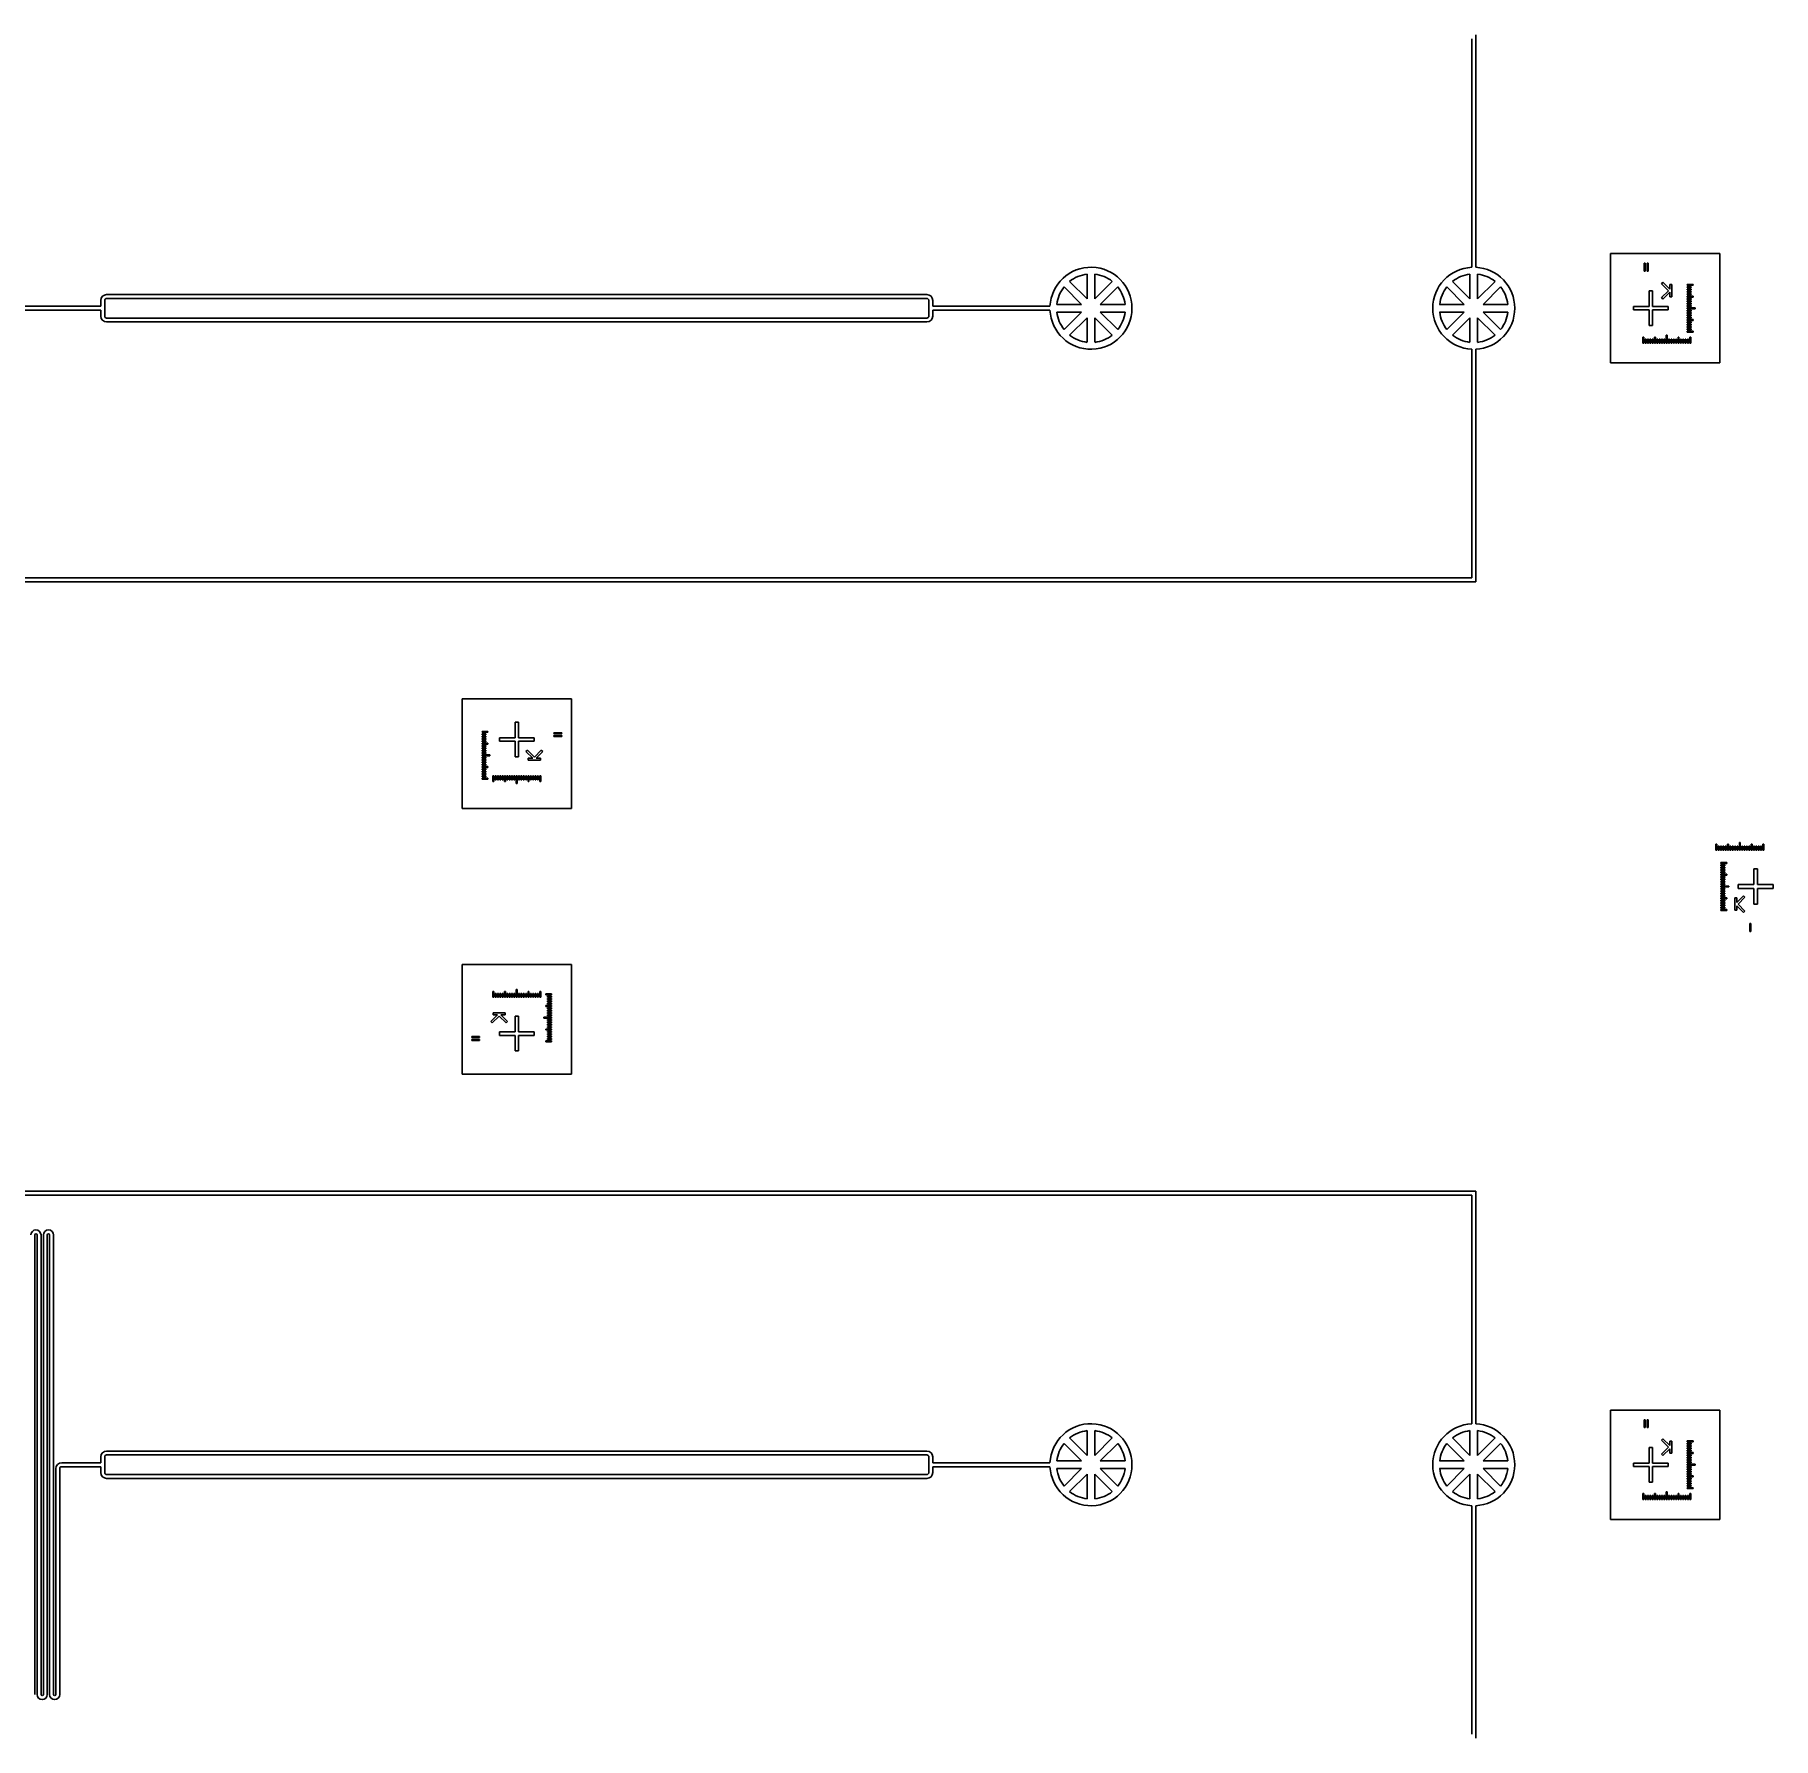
# Model space of a CAD drawing. Extents: x -24531 to 102469, y 86631 to 213631.
# Drawn here: x 26436 to 48690, y 139231 to 161031 of the extents above; entities that cross this region are included whole.
import ezdxf

# ---------------------------------------------------------------- set-up
doc = ezdxf.new("R2010")
doc.units = 13
doc.layers.add('CHROME', color=10, linetype='Continuous')
doc.layers.add('CL - Main', color=150, linetype='Continuous')

msp = doc.modelspace()

# ---------------------------------------------------------------- linework, layer by layer
at = {"layer": 'CHROME'}
for p, q in [((47050, 158106), (47038, 158106)), ((47038, 158106), (47038, 158006)), ((47038, 158006), (47050, 158006)), ((47050, 158006), (47050, 158106)), ((47087, 158106), (47075, 158106)), ((47075, 158106), (47075, 158006)), ((47075, 158006), (47087, 158006)), ((47087, 158006), (47087, 158106)), ((39835, 157581), (39612, 157804)), ((39906, 157651), (39682, 157875)), ((39906, 157651), (39906, 157967)), ((40005, 157651), (40005, 157967)), ((40005, 157651), (40229, 157875)), ((40076, 157581), (40299, 157804)), ((44735, 157581), (44512, 157804)), ((44806, 157651), (44582, 157875)), ((44806, 157651), (44806, 157967)), ((44905, 157651), (44905, 157967)), ((44905, 157651), (45129, 157875)), ((44976, 157581), (45199, 157804)), ((47260, 157844), (47278, 157863)), ((47349, 157756), (47260, 157844)), ((47278, 157863), (47364, 157777)), ((47364, 157777), (47364, 157834)), ((47364, 157834), (47390, 157834)), ((47390, 157834), (47390, 157678)), ((47664, 157837), (47589, 157837)), ((47589, 157837), (47589, 157825)), ((47589, 157825), (47664, 157825)), ((47639, 157807), (47589, 157807)), ((47589, 157807), (47589, 157795)), ((47589, 157795), (47639, 157795)), ((47639, 157795), (47639, 157807)), ((47664, 157825), (47664, 157837)), ((39835, 157581), (39519, 157581)), ((40076, 157581), (40392, 157581)), ((44735, 157581), (44419, 157581)), ((44976, 157581), (45292, 157581)), ((47146, 157753), (47102, 157753)), ((47102, 157753), (47102, 157553)), ((47146, 157553), (47146, 157753)), ((47260, 157667), (47349, 157756)), ((47278, 157649), (47260, 157667)), ((47364, 157735), (47278, 157649)), ((47364, 157678), (47364, 157735)), ((47390, 157678), (47364, 157678)), ((47639, 157777), (47589, 157777)), ((47589, 157777), (47589, 157765)), ((47589, 157765), (47639, 157765)), ((47639, 157747), (47589, 157747)), ((47589, 157747), (47589, 157735)), ((47589, 157735), (47639, 157735)), ((47639, 157717), (47589, 157717)), ((47589, 157717), (47589, 157705)), ((47589, 157705), (47639, 157705)), ((47664, 157687), (47589, 157687)), ((47589, 157687), (47589, 157675)), ((47589, 157675), (47664, 157675)), ((47639, 157657), (47589, 157657)), ((47589, 157657), (47589, 157645)), ((47589, 157645), (47639, 157645)), ((47639, 157627), (47589, 157627)), ((47589, 157627), (47589, 157615)), ((47589, 157615), (47639, 157615)), ((47639, 157597), (47589, 157597)), ((47589, 157597), (47589, 157585)), ((47589, 157585), (47639, 157585)), ((47639, 157567), (47589, 157567)), ((47589, 157567), (47589, 157555)), ((47589, 157555), (47639, 157555)), ((47639, 157765), (47639, 157777)), ((47639, 157735), (47639, 157747)), ((47639, 157705), (47639, 157717)), ((47639, 157645), (47639, 157657)), ((47639, 157615), (47639, 157627)), ((47639, 157585), (47639, 157597)), ((47639, 157555), (47639, 157567)), ((47664, 157675), (47664, 157687)), ((39835, 157481), (39519, 157481)), ((39835, 157481), (39612, 157258)), ((39906, 157410), (39682, 157187)), ((39906, 157410), (39906, 157095)), ((40005, 157410), (40229, 157187)), ((40005, 157410), (40005, 157095)), ((40076, 157481), (40299, 157258)), ((40076, 157481), (40392, 157481)), ((44735, 157481), (44419, 157481)), ((44735, 157481), (44512, 157258)), ((44806, 157410), (44582, 157187)), ((44806, 157410), (44806, 157095)), ((44905, 157410), (45129, 157187)), ((44905, 157410), (44905, 157095)), ((44976, 157481), (45199, 157258)), ((44976, 157481), (45292, 157481)), ((47102, 157553), (46902, 157553)), ((46902, 157553), (46902, 157509)), ((46902, 157509), (47102, 157509)), ((47102, 157509), (47102, 157309)), ((47346, 157553), (47146, 157553)), ((47146, 157309), (47146, 157509)), ((47146, 157509), (47346, 157509)), ((47346, 157509), (47346, 157553)), ((47689, 157537), (47589, 157537)), ((47589, 157537), (47589, 157525)), ((47589, 157525), (47689, 157525)), ((47639, 157507), (47589, 157507)), ((47589, 157507), (47589, 157495)), ((47589, 157495), (47639, 157495)), ((47639, 157477), (47589, 157477)), ((47589, 157477), (47589, 157465)), ((47589, 157465), (47639, 157465)), ((47639, 157447), (47589, 157447)), ((47589, 157447), (47589, 157435)), ((47589, 157435), (47639, 157435)), ((47639, 157417), (47589, 157417)), ((47589, 157417), (47589, 157405)), ((47589, 157405), (47639, 157405)), ((47664, 157387), (47589, 157387)), ((47589, 157387), (47589, 157375)), ((47589, 157375), (47664, 157375)), ((47639, 157357), (47589, 157357)), ((47589, 157357), (47589, 157345)), ((47589, 157345), (47639, 157345)), ((47639, 157495), (47639, 157507)), ((47639, 157465), (47639, 157477)), ((47639, 157435), (47639, 157447)), ((47639, 157405), (47639, 157417)), ((47639, 157345), (47639, 157357)), ((47664, 157375), (47664, 157387)), ((47689, 157525), (47689, 157537)), ((47033, 157161), (47021, 157161)), ((47021, 157161), (47021, 157086)), ((47033, 157086), (47033, 157161)), ((47063, 157136), (47051, 157136)), ((47051, 157136), (47051, 157086)), ((47063, 157086), (47063, 157136)), ((47093, 157136), (47081, 157136)), ((47081, 157136), (47081, 157086)), ((47093, 157086), (47093, 157136)), ((47102, 157309), (47146, 157309)), ((47123, 157136), (47111, 157136)), ((47111, 157136), (47111, 157086)), ((47123, 157086), (47123, 157136)), ((47153, 157136), (47141, 157136)), ((47141, 157136), (47141, 157086)), ((47153, 157086), (47153, 157136)), ((47183, 157161), (47171, 157161)), ((47171, 157161), (47171, 157086)), ((47183, 157086), (47183, 157161)), ((47213, 157136), (47201, 157136)), ((47201, 157136), (47201, 157086)), ((47213, 157086), (47213, 157136)), ((47243, 157136), (47231, 157136)), ((47231, 157136), (47231, 157086)), ((47243, 157086), (47243, 157136)), ((47273, 157136), (47261, 157136)), ((47261, 157136), (47261, 157086)), ((47273, 157086), (47273, 157136)), ((47303, 157136), (47291, 157136)), ((47291, 157136), (47291, 157086)), ((47303, 157086), (47303, 157136)), ((47333, 157186), (47321, 157186)), ((47321, 157186), (47321, 157086)), ((47333, 157086), (47333, 157186)), ((47363, 157136), (47351, 157136)), ((47351, 157136), (47351, 157086)), ((47363, 157086), (47363, 157136)), ((47393, 157136), (47381, 157136)), ((47381, 157136), (47381, 157086)), ((47393, 157086), (47393, 157136)), ((47423, 157136), (47411, 157136)), ((47411, 157136), (47411, 157086)), ((47423, 157086), (47423, 157136)), ((47453, 157136), (47441, 157136)), ((47441, 157136), (47441, 157086)), ((47453, 157086), (47453, 157136)), ((47483, 157161), (47471, 157161)), ((47471, 157161), (47471, 157086)), ((47483, 157086), (47483, 157161)), ((47513, 157136), (47501, 157136)), ((47501, 157136), (47501, 157086)), ((47513, 157086), (47513, 157136)), ((47543, 157136), (47531, 157136)), ((47531, 157136), (47531, 157086)), ((47543, 157086), (47543, 157136)), ((47573, 157136), (47561, 157136)), ((47561, 157136), (47561, 157086)), ((47573, 157086), (47573, 157136)), ((47639, 157327), (47589, 157327)), ((47589, 157327), (47589, 157315)), ((47589, 157315), (47639, 157315)), ((47639, 157297), (47589, 157297)), ((47589, 157297), (47589, 157285)), ((47589, 157285), (47639, 157285)), ((47639, 157267), (47589, 157267)), ((47589, 157267), (47589, 157255)), ((47589, 157255), (47639, 157255)), ((47664, 157237), (47589, 157237)), ((47589, 157237), (47589, 157225)), ((47589, 157225), (47664, 157225)), ((47603, 157136), (47591, 157136)), ((47591, 157136), (47591, 157086)), ((47603, 157086), (47603, 157136)), ((47633, 157161), (47621, 157161)), ((47621, 157161), (47621, 157086)), ((47633, 157086), (47633, 157161)), ((47639, 157315), (47639, 157327)), ((47639, 157285), (47639, 157297)), ((47639, 157255), (47639, 157267)), ((47664, 157225), (47664, 157237)), ((47021, 157086), (47033, 157086)), ((47051, 157086), (47063, 157086)), ((47081, 157086), (47093, 157086)), ((47111, 157086), (47123, 157086)), ((47141, 157086), (47153, 157086)), ((47171, 157086), (47183, 157086)), ((47201, 157086), (47213, 157086)), ((47231, 157086), (47243, 157086)), ((47261, 157086), (47273, 157086)), ((47291, 157086), (47303, 157086)), ((47321, 157086), (47333, 157086)), ((47351, 157086), (47363, 157086)), ((47381, 157086), (47393, 157086)), ((47411, 157086), (47423, 157086)), ((47441, 157086), (47453, 157086)), ((47471, 157086), (47483, 157086)), ((47501, 157086), (47513, 157086)), ((47531, 157086), (47543, 157086)), ((47561, 157086), (47573, 157086)), ((47591, 157086), (47603, 157086)), ((47621, 157086), (47633, 157086)), ((32628, 152235), (32584, 152235)), ((32584, 152235), (32584, 152035)), ((32628, 152035), (32628, 152235)), ((32236, 152116), (32161, 152116)), ((32161, 152116), (32161, 152104)), ((32161, 152104), (32236, 152104)), ((32211, 152086), (32161, 152086)), ((32161, 152086), (32161, 152074)), ((32161, 152074), (32211, 152074)), ((32211, 152056), (32161, 152056)), ((32161, 152056), (32161, 152044)), ((32161, 152044), (32211, 152044)), ((32211, 152026), (32161, 152026)), ((32161, 152026), (32161, 152014)), ((32161, 152014), (32211, 152014)), ((32211, 151996), (32161, 151996)), ((32161, 151996), (32161, 151984)), ((32211, 152074), (32211, 152086)), ((32211, 152044), (32211, 152056)), ((32211, 152014), (32211, 152026)), ((32211, 151984), (32211, 151996)), ((32236, 152104), (32236, 152116)), ((32584, 152035), (32384, 152035)), ((32384, 152035), (32384, 151991)), ((32384, 151991), (32584, 151991)), ((32584, 151991), (32584, 151791)), ((32828, 152035), (32628, 152035)), ((32628, 151791), (32628, 151991)), ((32628, 151991), (32828, 151991)), ((32828, 151991), (32828, 152035)), ((33081, 152099), (33081, 152087)), ((33181, 152099), (33081, 152099)), ((33081, 152087), (33181, 152087)), ((33181, 152062), (33081, 152062)), ((33081, 152062), (33081, 152050)), ((33081, 152050), (33181, 152050)), ((33181, 152087), (33181, 152099)), ((33181, 152050), (33181, 152062)), ((32161, 151984), (32211, 151984)), ((32236, 151966), (32161, 151966)), ((32161, 151966), (32161, 151954)), ((32161, 151954), (32236, 151954)), ((32211, 151936), (32161, 151936)), ((32161, 151936), (32161, 151924)), ((32161, 151924), (32211, 151924)), ((32211, 151906), (32161, 151906)), ((32161, 151906), (32161, 151894)), ((32161, 151894), (32211, 151894)), ((32211, 151876), (32161, 151876)), ((32161, 151876), (32161, 151864)), ((32161, 151864), (32211, 151864)), ((32211, 151846), (32161, 151846)), ((32161, 151846), (32161, 151834)), ((32161, 151834), (32211, 151834)), ((32261, 151816), (32161, 151816)), ((32161, 151816), (32161, 151804)), ((32161, 151804), (32261, 151804)), ((32211, 151786), (32161, 151786)), ((32161, 151786), (32161, 151774)), ((32161, 151774), (32211, 151774)), ((32211, 151924), (32211, 151936)), ((32211, 151894), (32211, 151906)), ((32211, 151864), (32211, 151876)), ((32211, 151834), (32211, 151846)), ((32211, 151774), (32211, 151786)), ((32236, 151954), (32236, 151966)), ((32261, 151804), (32261, 151816)), ((32584, 151791), (32628, 151791)), ((32724, 151859), (32743, 151877)), ((32810, 151773), (32724, 151859)), ((32743, 151877), (32831, 151788)), ((32753, 151747), (32753, 151773)), ((32753, 151773), (32810, 151773)), ((32831, 151788), (32920, 151877)), ((32938, 151859), (32853, 151773)), ((32853, 151773), (32909, 151773)), ((32909, 151773), (32909, 151747)), ((32920, 151877), (32938, 151859)), ((32211, 151756), (32161, 151756)), ((32161, 151756), (32161, 151744)), ((32161, 151744), (32211, 151744)), ((32211, 151726), (32161, 151726)), ((32161, 151726), (32161, 151714)), ((32161, 151714), (32211, 151714)), ((32211, 151696), (32161, 151696)), ((32161, 151696), (32161, 151684)), ((32161, 151684), (32211, 151684)), ((32236, 151666), (32161, 151666)), ((32161, 151666), (32161, 151654)), ((32161, 151654), (32236, 151654)), ((32211, 151636), (32161, 151636)), ((32161, 151636), (32161, 151624)), ((32161, 151624), (32211, 151624)), ((32211, 151606), (32161, 151606)), ((32161, 151606), (32161, 151594)), ((32161, 151594), (32211, 151594)), ((32211, 151576), (32161, 151576)), ((32161, 151576), (32161, 151564)), ((32161, 151564), (32211, 151564)), ((32211, 151546), (32161, 151546)), ((32161, 151546), (32161, 151534)), ((32211, 151744), (32211, 151756)), ((32211, 151714), (32211, 151726)), ((32211, 151684), (32211, 151696)), ((32211, 151624), (32211, 151636)), ((32211, 151594), (32211, 151606)), ((32211, 151564), (32211, 151576)), ((32211, 151534), (32211, 151546)), ((32236, 151654), (32236, 151666)), ((32300, 151548), (32300, 151473)), ((32312, 151548), (32300, 151548)), ((32312, 151473), (32312, 151548)), ((32330, 151548), (32330, 151498)), ((32342, 151548), (32330, 151548)), ((32342, 151498), (32342, 151548)), ((32360, 151548), (32360, 151498)), ((32372, 151548), (32360, 151548)), ((32372, 151498), (32372, 151548)), ((32390, 151548), (32390, 151498)), ((32402, 151548), (32390, 151548)), ((32402, 151498), (32402, 151548)), ((32420, 151548), (32420, 151498)), ((32432, 151548), (32420, 151548)), ((32432, 151498), (32432, 151548)), ((32450, 151548), (32450, 151473)), ((32462, 151548), (32450, 151548)), ((32462, 151473), (32462, 151548)), ((32480, 151548), (32480, 151498)), ((32492, 151548), (32480, 151548)), ((32492, 151498), (32492, 151548)), ((32510, 151548), (32510, 151498)), ((32522, 151548), (32510, 151548)), ((32522, 151498), (32522, 151548)), ((32540, 151548), (32540, 151498)), ((32552, 151548), (32540, 151548)), ((32552, 151498), (32552, 151548)), ((32570, 151548), (32570, 151498)), ((32582, 151548), (32570, 151548)), ((32582, 151498), (32582, 151548)), ((32600, 151548), (32600, 151448)), ((32612, 151548), (32600, 151548)), ((32612, 151448), (32612, 151548)), ((32630, 151548), (32630, 151498)), ((32642, 151548), (32630, 151548)), ((32642, 151498), (32642, 151548)), ((32660, 151548), (32660, 151498)), ((32672, 151548), (32660, 151548)), ((32672, 151498), (32672, 151548)), ((32690, 151548), (32690, 151498)), ((32702, 151548), (32690, 151548)), ((32702, 151498), (32702, 151548)), ((32720, 151548), (32720, 151498)), ((32732, 151548), (32720, 151548)), ((32732, 151498), (32732, 151548)), ((32750, 151548), (32750, 151473)), ((32762, 151548), (32750, 151548)), ((32909, 151747), (32753, 151747)), ((32762, 151473), (32762, 151548)), ((32780, 151548), (32780, 151498)), ((32792, 151548), (32780, 151548)), ((32792, 151498), (32792, 151548)), ((32810, 151548), (32810, 151498)), ((32822, 151548), (32810, 151548)), ((32822, 151498), (32822, 151548)), ((32840, 151548), (32840, 151498)), ((32852, 151548), (32840, 151548)), ((32852, 151498), (32852, 151548)), ((32870, 151548), (32870, 151498)), ((32882, 151548), (32870, 151548)), ((32882, 151498), (32882, 151548)), ((32900, 151548), (32900, 151473)), ((32912, 151548), (32900, 151548)), ((32912, 151473), (32912, 151548)), ((32161, 151534), (32211, 151534)), ((32236, 151516), (32161, 151516)), ((32161, 151516), (32161, 151504)), ((32161, 151504), (32236, 151504)), ((32236, 151504), (32236, 151516)), ((32300, 151473), (32312, 151473)), ((32330, 151498), (32342, 151498)), ((32360, 151498), (32372, 151498)), ((32390, 151498), (32402, 151498)), ((32420, 151498), (32432, 151498)), ((32450, 151473), (32462, 151473)), ((32480, 151498), (32492, 151498)), ((32510, 151498), (32522, 151498)), ((32540, 151498), (32552, 151498)), ((32570, 151498), (32582, 151498)), ((32600, 151448), (32612, 151448)), ((32630, 151498), (32642, 151498)), ((32660, 151498), (32672, 151498)), ((32690, 151498), (32702, 151498)), ((32720, 151498), (32732, 151498)), ((32750, 151473), (32762, 151473)), ((32780, 151498), (32792, 151498)), ((32810, 151498), (32822, 151498)), ((32840, 151498), (32852, 151498)), ((32870, 151498), (32882, 151498)), ((32900, 151473), (32912, 151473)), ((32312, 148788), (32300, 148788)), ((32300, 148788), (32300, 148713)), ((32300, 148713), (32312, 148713)), ((32312, 148713), (32312, 148788)), ((32342, 148763), (32330, 148763)), ((32330, 148763), (32330, 148713)), ((32330, 148713), (32342, 148713)), ((32342, 148713), (32342, 148763)), ((32372, 148763), (32360, 148763)), ((32360, 148763), (32360, 148713)), ((32360, 148713), (32372, 148713)), ((32372, 148713), (32372, 148763)), ((32402, 148763), (32390, 148763)), ((32390, 148763), (32390, 148713)), ((32390, 148713), (32402, 148713)), ((32402, 148713), (32402, 148763)), ((32432, 148763), (32420, 148763)), ((32420, 148763), (32420, 148713)), ((32420, 148713), (32432, 148713)), ((32432, 148713), (32432, 148763)), ((32462, 148788), (32450, 148788)), ((32450, 148788), (32450, 148713)), ((32450, 148713), (32462, 148713)), ((32462, 148713), (32462, 148788)), ((32492, 148763), (32480, 148763)), ((32480, 148763), (32480, 148713)), ((32480, 148713), (32492, 148713)), ((32492, 148713), (32492, 148763)), ((32522, 148763), (32510, 148763)), ((32510, 148763), (32510, 148713)), ((32510, 148713), (32522, 148713)), ((32522, 148713), (32522, 148763)), ((32552, 148763), (32540, 148763)), ((32540, 148763), (32540, 148713)), ((32540, 148713), (32552, 148713)), ((32552, 148713), (32552, 148763)), ((32582, 148763), (32570, 148763)), ((32570, 148763), (32570, 148713)), ((32570, 148713), (32582, 148713)), ((32582, 148713), (32582, 148763)), ((32612, 148813), (32600, 148813)), ((32600, 148813), (32600, 148713)), ((32600, 148713), (32612, 148713)), ((32612, 148713), (32612, 148813)), ((32642, 148763), (32630, 148763)), ((32630, 148763), (32630, 148713)), ((32630, 148713), (32642, 148713)), ((32642, 148713), (32642, 148763)), ((32672, 148763), (32660, 148763)), ((32660, 148763), (32660, 148713)), ((32660, 148713), (32672, 148713)), ((32672, 148713), (32672, 148763)), ((32702, 148763), (32690, 148763)), ((32690, 148763), (32690, 148713)), ((32690, 148713), (32702, 148713)), ((32702, 148713), (32702, 148763)), ((32732, 148763), (32720, 148763)), ((32720, 148763), (32720, 148713)), ((32720, 148713), (32732, 148713)), ((32732, 148713), (32732, 148763)), ((32762, 148788), (32750, 148788)), ((32750, 148788), (32750, 148713)), ((32750, 148713), (32762, 148713)), ((32762, 148713), (32762, 148788)), ((32792, 148763), (32780, 148763)), ((32780, 148763), (32780, 148713)), ((32780, 148713), (32792, 148713)), ((32792, 148713), (32792, 148763)), ((32822, 148763), (32810, 148763)), ((32810, 148763), (32810, 148713)), ((32810, 148713), (32822, 148713)), ((32822, 148713), (32822, 148763)), ((32852, 148763), (32840, 148763)), ((32840, 148763), (32840, 148713)), ((32840, 148713), (32852, 148713)), ((32852, 148713), (32852, 148763)), ((32882, 148763), (32870, 148763)), ((32870, 148763), (32870, 148713)), ((32870, 148713), (32882, 148713)), ((32882, 148713), (32882, 148763)), ((32912, 148788), (32900, 148788)), ((32900, 148788), (32900, 148713)), ((32900, 148713), (32912, 148713)), ((32912, 148713), (32912, 148788)), ((33051, 148757), (32976, 148757)), ((32976, 148757), (32976, 148745)), ((32976, 148745), (33051, 148745)), ((33051, 148727), (33001, 148727)), ((33001, 148727), (33001, 148715)), ((33001, 148715), (33051, 148715)), ((33051, 148697), (33001, 148697)), ((33001, 148697), (33001, 148685)), ((33001, 148685), (33051, 148685)), ((33051, 148667), (33001, 148667)), ((33001, 148667), (33001, 148655)), ((33001, 148655), (33051, 148655)), ((33051, 148745), (33051, 148757)), ((33051, 148715), (33051, 148727)), ((33051, 148685), (33051, 148697)), ((33051, 148655), (33051, 148667)), ((32274, 148403), (32360, 148489)), ((32381, 148473), (32293, 148385)), ((32303, 148489), (32303, 148515)), ((32303, 148515), (32459, 148515)), ((32360, 148489), (32303, 148489)), ((32470, 148385), (32381, 148473)), ((32459, 148489), (32403, 148489)), ((32403, 148489), (32488, 148403)), ((32459, 148515), (32459, 148489)), ((32584, 148470), (32584, 148270)), ((32628, 148470), (32584, 148470)), ((32628, 148270), (32628, 148470)), ((33051, 148457), (32951, 148457)), ((32951, 148457), (32951, 148445)), ((32951, 148445), (33051, 148445)), ((33051, 148607), (32976, 148607)), ((32976, 148607), (32976, 148595)), ((32976, 148595), (33051, 148595)), ((33051, 148637), (33001, 148637)), ((33001, 148637), (33001, 148625)), ((33001, 148625), (33051, 148625)), ((33051, 148577), (33001, 148577)), ((33001, 148577), (33001, 148565)), ((33001, 148565), (33051, 148565)), ((33051, 148547), (33001, 148547)), ((33001, 148547), (33001, 148535)), ((33001, 148535), (33051, 148535)), ((33051, 148517), (33001, 148517)), ((33001, 148517), (33001, 148505)), ((33001, 148505), (33051, 148505)), ((33051, 148487), (33001, 148487)), ((33001, 148487), (33001, 148475)), ((33001, 148475), (33051, 148475)), ((33051, 148625), (33051, 148637)), ((33051, 148595), (33051, 148607)), ((33051, 148565), (33051, 148577)), ((33051, 148535), (33051, 148547)), ((33051, 148505), (33051, 148517)), ((33051, 148475), (33051, 148487)), ((33051, 148445), (33051, 148457)), ((32131, 148211), (32031, 148211)), ((32031, 148211), (32031, 148199)), ((32131, 148199), (32131, 148211)), ((32293, 148385), (32274, 148403)), ((32584, 148270), (32384, 148270)), ((32384, 148270), (32384, 148226)), ((32384, 148226), (32584, 148226)), ((32488, 148403), (32470, 148385)), ((32584, 148226), (32584, 148026)), ((32828, 148270), (32628, 148270)), ((32628, 148026), (32628, 148226)), ((32628, 148226), (32828, 148226)), ((32828, 148226), (32828, 148270)), ((33051, 148307), (32976, 148307)), ((32976, 148307), (32976, 148295)), ((32976, 148295), (33051, 148295)), ((33051, 148427), (33001, 148427)), ((33001, 148427), (33001, 148415)), ((33001, 148415), (33051, 148415)), ((33051, 148397), (33001, 148397)), ((33001, 148397), (33001, 148385)), ((33001, 148385), (33051, 148385)), ((33051, 148367), (33001, 148367)), ((33001, 148367), (33001, 148355)), ((33001, 148355), (33051, 148355)), ((33051, 148337), (33001, 148337)), ((33001, 148337), (33001, 148325)), ((33001, 148325), (33051, 148325)), ((33051, 148277), (33001, 148277)), ((33001, 148277), (33001, 148265)), ((33001, 148265), (33051, 148265)), ((33051, 148247), (33001, 148247)), ((33001, 148247), (33001, 148235)), ((33001, 148235), (33051, 148235)), ((33051, 148217), (33001, 148217)), ((33001, 148217), (33001, 148205)), ((33051, 148415), (33051, 148427)), ((33051, 148385), (33051, 148397)), ((33051, 148355), (33051, 148367)), ((33051, 148325), (33051, 148337)), ((33051, 148295), (33051, 148307)), ((33051, 148265), (33051, 148277)), ((33051, 148235), (33051, 148247)), ((33051, 148205), (33051, 148217)), ((32031, 148199), (32131, 148199)), ((32131, 148174), (32031, 148174)), ((32031, 148174), (32031, 148162)), ((32031, 148162), (32131, 148162)), ((32131, 148162), (32131, 148174)), ((32584, 148026), (32628, 148026)), ((33051, 148157), (32976, 148157)), ((32976, 148157), (32976, 148145)), ((32976, 148145), (33051, 148145)), ((33001, 148205), (33051, 148205)), ((33051, 148187), (33001, 148187)), ((33001, 148187), (33001, 148175)), ((33001, 148175), (33051, 148175)), ((33051, 148175), (33051, 148187)), ((33051, 148145), (33051, 148157)), ((39906, 142851), (39906, 143167)), ((40005, 142851), (40005, 143167)), ((44806, 142851), (44806, 143167)), ((44905, 142851), (44905, 143167)), ((47050, 143306), (47038, 143306)), ((47038, 143306), (47038, 143206)), ((47038, 143206), (47050, 143206)), ((47050, 143206), (47050, 143306)), ((47087, 143306), (47075, 143306)), ((47075, 143306), (47075, 143206)), ((47075, 143206), (47087, 143206)), ((47087, 143206), (47087, 143306)), ((39835, 142781), (39612, 143004)), ((39906, 142851), (39682, 143075)), ((40005, 142851), (40229, 143075)), ((40076, 142781), (40299, 143004)), ((44735, 142781), (44512, 143004)), ((44806, 142851), (44582, 143075)), ((44905, 142851), (45129, 143075)), ((44976, 142781), (45199, 143004)), ((47146, 142953), (47102, 142953)), ((47102, 142953), (47102, 142753)), ((47146, 142753), (47146, 142953)), ((47260, 143044), (47278, 143063)), ((47349, 142956), (47260, 143044)), ((47260, 142867), (47349, 142956)), ((47278, 142849), (47260, 142867)), ((47278, 143063), (47364, 142977)), ((47364, 142935), (47278, 142849)), ((47364, 142977), (47364, 143034)), ((47364, 143034), (47390, 143034)), ((47364, 142878), (47364, 142935)), ((47390, 142878), (47364, 142878)), ((47390, 143034), (47390, 142878)), ((47664, 143037), (47589, 143037)), ((47589, 143037), (47589, 143025)), ((47589, 143025), (47664, 143025)), ((47639, 143007), (47589, 143007)), ((47589, 143007), (47589, 142995)), ((47589, 142995), (47639, 142995)), ((47639, 142977), (47589, 142977)), ((47589, 142977), (47589, 142965)), ((47589, 142965), (47639, 142965)), ((47639, 142947), (47589, 142947)), ((47589, 142947), (47589, 142935)), ((47589, 142935), (47639, 142935)), ((47639, 142917), (47589, 142917)), ((47589, 142917), (47589, 142905)), ((47589, 142905), (47639, 142905)), ((47664, 142887), (47589, 142887)), ((47589, 142887), (47589, 142875)), ((47589, 142875), (47664, 142875)), ((47639, 142995), (47639, 143007)), ((47639, 142965), (47639, 142977)), ((47639, 142935), (47639, 142947)), ((47639, 142905), (47639, 142917)), ((47664, 143025), (47664, 143037)), ((47664, 142875), (47664, 142887)), ((39835, 142781), (39519, 142781)), ((39835, 142681), (39519, 142681)), ((39835, 142681), (39612, 142458)), ((40076, 142781), (40392, 142781)), ((40076, 142681), (40299, 142458)), ((40076, 142681), (40392, 142681)), ((44735, 142781), (44419, 142781)), ((44735, 142681), (44419, 142681)), ((44735, 142681), (44512, 142458)), ((44976, 142781), (45292, 142781)), ((44976, 142681), (45199, 142458)), ((44976, 142681), (45292, 142681)), ((47102, 142753), (46902, 142753)), ((46902, 142753), (46902, 142709)), ((46902, 142709), (47102, 142709)), ((47102, 142709), (47102, 142509)), ((47346, 142753), (47146, 142753)), ((47146, 142509), (47146, 142709)), ((47146, 142709), (47346, 142709)), ((47346, 142709), (47346, 142753)), ((47639, 142857), (47589, 142857)), ((47589, 142857), (47589, 142845)), ((47589, 142845), (47639, 142845)), ((47639, 142827), (47589, 142827)), ((47589, 142827), (47589, 142815)), ((47589, 142815), (47639, 142815)), ((47639, 142797), (47589, 142797)), ((47589, 142797), (47589, 142785)), ((47589, 142785), (47639, 142785)), ((47639, 142767), (47589, 142767)), ((47589, 142767), (47589, 142755)), ((47589, 142755), (47639, 142755)), ((47689, 142737), (47589, 142737)), ((47589, 142737), (47589, 142725)), ((47589, 142725), (47689, 142725)), ((47639, 142707), (47589, 142707)), ((47589, 142707), (47589, 142695)), ((47589, 142695), (47639, 142695)), ((47639, 142677), (47589, 142677)), ((47589, 142677), (47589, 142665)), ((47589, 142665), (47639, 142665)), ((47639, 142647), (47589, 142647)), ((47589, 142647), (47589, 142635)), ((47639, 142845), (47639, 142857)), ((47639, 142815), (47639, 142827)), ((47639, 142785), (47639, 142797)), ((47639, 142755), (47639, 142767)), ((47639, 142695), (47639, 142707)), ((47639, 142665), (47639, 142677)), ((47639, 142635), (47639, 142647)), ((47689, 142725), (47689, 142737)), ((39906, 142610), (39682, 142387)), ((39906, 142610), (39906, 142295)), ((40005, 142610), (40229, 142387)), ((40005, 142610), (40005, 142295)), ((44806, 142610), (44582, 142387)), ((44806, 142610), (44806, 142295)), ((44905, 142610), (45129, 142387)), ((44905, 142610), (44905, 142295)), ((47102, 142509), (47146, 142509)), ((47589, 142635), (47639, 142635)), ((47639, 142617), (47589, 142617)), ((47589, 142617), (47589, 142605)), ((47589, 142605), (47639, 142605)), ((47664, 142587), (47589, 142587)), ((47589, 142587), (47589, 142575)), ((47589, 142575), (47664, 142575)), ((47639, 142557), (47589, 142557)), ((47589, 142557), (47589, 142545)), ((47589, 142545), (47639, 142545)), ((47639, 142527), (47589, 142527)), ((47589, 142527), (47589, 142515)), ((47589, 142515), (47639, 142515)), ((47639, 142497), (47589, 142497)), ((47589, 142497), (47589, 142485)), ((47589, 142485), (47639, 142485)), ((47639, 142467), (47589, 142467)), ((47589, 142467), (47589, 142455)), ((47589, 142455), (47639, 142455)), ((47664, 142437), (47589, 142437)), ((47589, 142437), (47589, 142425)), ((47589, 142425), (47664, 142425)), ((47639, 142605), (47639, 142617)), ((47639, 142545), (47639, 142557)), ((47639, 142515), (47639, 142527)), ((47639, 142485), (47639, 142497)), ((47639, 142455), (47639, 142467)), ((47664, 142575), (47664, 142587)), ((47664, 142425), (47664, 142437)), ((47033, 142361), (47021, 142361)), ((47021, 142361), (47021, 142286)), ((47021, 142286), (47033, 142286)), ((47033, 142286), (47033, 142361)), ((47063, 142336), (47051, 142336)), ((47051, 142336), (47051, 142286)), ((47051, 142286), (47063, 142286)), ((47063, 142286), (47063, 142336)), ((47093, 142336), (47081, 142336)), ((47081, 142336), (47081, 142286)), ((47081, 142286), (47093, 142286)), ((47093, 142286), (47093, 142336)), ((47123, 142336), (47111, 142336)), ((47111, 142336), (47111, 142286)), ((47111, 142286), (47123, 142286)), ((47123, 142286), (47123, 142336)), ((47153, 142336), (47141, 142336)), ((47141, 142336), (47141, 142286)), ((47141, 142286), (47153, 142286)), ((47153, 142286), (47153, 142336)), ((47183, 142361), (47171, 142361)), ((47171, 142361), (47171, 142286)), ((47171, 142286), (47183, 142286)), ((47183, 142286), (47183, 142361)), ((47213, 142336), (47201, 142336)), ((47201, 142336), (47201, 142286)), ((47201, 142286), (47213, 142286)), ((47213, 142286), (47213, 142336)), ((47243, 142336), (47231, 142336)), ((47231, 142336), (47231, 142286)), ((47231, 142286), (47243, 142286)), ((47243, 142286), (47243, 142336)), ((47273, 142336), (47261, 142336)), ((47261, 142336), (47261, 142286)), ((47261, 142286), (47273, 142286)), ((47273, 142286), (47273, 142336)), ((47303, 142336), (47291, 142336)), ((47291, 142336), (47291, 142286)), ((47291, 142286), (47303, 142286)), ((47303, 142286), (47303, 142336)), ((47333, 142386), (47321, 142386)), ((47321, 142386), (47321, 142286)), ((47321, 142286), (47333, 142286)), ((47333, 142286), (47333, 142386)), ((47363, 142336), (47351, 142336)), ((47351, 142336), (47351, 142286)), ((47351, 142286), (47363, 142286)), ((47363, 142286), (47363, 142336)), ((47393, 142336), (47381, 142336)), ((47381, 142336), (47381, 142286)), ((47381, 142286), (47393, 142286)), ((47393, 142286), (47393, 142336)), ((47423, 142336), (47411, 142336)), ((47411, 142336), (47411, 142286)), ((47411, 142286), (47423, 142286)), ((47423, 142286), (47423, 142336)), ((47453, 142336), (47441, 142336)), ((47441, 142336), (47441, 142286)), ((47441, 142286), (47453, 142286)), ((47453, 142286), (47453, 142336)), ((47483, 142361), (47471, 142361)), ((47471, 142361), (47471, 142286)), ((47471, 142286), (47483, 142286)), ((47483, 142286), (47483, 142361)), ((47513, 142336), (47501, 142336)), ((47501, 142336), (47501, 142286)), ((47501, 142286), (47513, 142286)), ((47513, 142286), (47513, 142336)), ((47543, 142336), (47531, 142336)), ((47531, 142336), (47531, 142286)), ((47531, 142286), (47543, 142286)), ((47543, 142286), (47543, 142336)), ((47573, 142336), (47561, 142336)), ((47561, 142336), (47561, 142286)), ((47561, 142286), (47573, 142286)), ((47573, 142286), (47573, 142336)), ((47603, 142336), (47591, 142336)), ((47591, 142336), (47591, 142286)), ((47591, 142286), (47603, 142286)), ((47603, 142286), (47603, 142336)), ((47633, 142361), (47621, 142361)), ((47621, 142361), (47621, 142286)), ((47621, 142286), (47633, 142286)), ((47633, 142286), (47633, 142361))]:
    msp.add_line(p, q, dxfattribs=at)
for centre, start, end in [((39956, 157531), 141.5242, 173.4758), ((39956, 157531), 96.5242, 128.4758), ((39956, 157531), 51.5242, 83.4758), ((39956, 157531), 6.5242, 38.4758), ((44856, 157531), 141.5242, 173.4758), ((44856, 157531), 96.5242, 128.4758), ((44856, 157531), 51.5242, 83.4758), ((44856, 157531), 6.5242, 38.4758), ((39956, 157531), 186.5242, 218.4758), ((39956, 157531), 321.5242, 353.4758), ((44856, 157531), 186.5242, 218.4758), ((44856, 157531), 321.5242, 353.4758), ((39956, 157531), 231.5242, 263.4758), ((39956, 157531), 276.5242, 308.4758), ((44856, 157531), 231.5242, 263.4758), ((44856, 157531), 276.5242, 308.4758), ((39956, 142731), 96.5242, 128.4758), ((39956, 142731), 51.5242, 83.4758), ((44856, 142731), 96.5242, 128.4758), ((44856, 142731), 51.5242, 83.4758), ((39956, 142731), 141.5242, 173.4758), ((39956, 142731), 6.5242, 38.4758), ((44856, 142731), 141.5242, 173.4758), ((44856, 142731), 6.5242, 38.4758), ((39956, 142731), 186.5242, 218.4758), ((39956, 142731), 321.5242, 353.4758), ((44856, 142731), 186.5242, 218.4758), ((44856, 142731), 321.5242, 353.4758), ((39956, 142731), 231.5242, 263.4758), ((39956, 142731), 276.5242, 308.4758), ((44856, 142731), 231.5242, 263.4758), ((44856, 142731), 276.5242, 308.4758)]:
    msp.add_arc(centre, 439, start, end, dxfattribs=at)
at = {"layer": 'CL - Main'}
for p, q in [((44831, 158055), (44831, 160981)), ((44881, 158055), (44881, 161031)), ((46606, 158231), (46606, 156831)), ((46606, 158231), (48006, 158231)), ((48006, 156831), (48006, 158231)), ((27281, 157556), (25181, 157556)), ((27281, 157556), (27281, 157631)), ((27331, 157631), (27331, 157431)), ((27356, 157706), (37856, 157706)), ((27356, 157656), (37856, 157656)), ((37881, 157631), (37881, 157431)), ((37931, 157556), (37931, 157631)), ((37931, 157556), (39431, 157556)), ((27281, 157506), (25181, 157506)), ((27281, 157506), (27281, 157431)), ((27356, 157406), (37856, 157406)), ((27356, 157356), (37856, 157356)), ((37931, 157506), (39431, 157506)), ((37931, 157506), (37931, 157431)), ((44831, 154081), (44831, 157007)), ((44881, 154031), (44881, 157007)), ((46606, 156831), (48006, 156831)), ((25473, 154031), (44881, 154031)), ((25523, 154081), (44831, 154081)), ((33306, 152531), (31906, 152531)), ((31906, 152531), (31906, 151131)), ((33306, 152531), (33306, 151131)), ((31906, 151131), (33306, 151131)), ((47956, 150596), (47956, 150671)), ((47956, 150671), (47968, 150671)), ((47968, 150671), (47968, 150596)), ((48106, 150596), (48106, 150671)), ((48106, 150671), (48118, 150671)), ((48118, 150671), (48118, 150596)), ((48256, 150596), (48256, 150696)), ((48256, 150696), (48268, 150696)), ((48268, 150696), (48268, 150596)), ((48406, 150596), (48406, 150671)), ((48406, 150671), (48418, 150671)), ((48418, 150671), (48418, 150596)), ((48556, 150596), (48556, 150671)), ((48556, 150671), (48568, 150671)), ((48568, 150671), (48568, 150596)), ((47968, 150596), (47956, 150596)), ((47986, 150596), (47986, 150646)), ((47986, 150646), (47998, 150646)), ((47998, 150596), (47986, 150596)), ((47998, 150646), (47998, 150596)), ((48016, 150596), (48016, 150646)), ((48016, 150646), (48028, 150646)), ((48028, 150596), (48016, 150596)), ((48095, 150437), (48020, 150437)), ((48020, 150437), (48020, 150425)), ((48028, 150646), (48028, 150596)), ((48046, 150596), (48046, 150646)), ((48046, 150646), (48058, 150646)), ((48058, 150596), (48046, 150596)), ((48058, 150646), (48058, 150596)), ((48076, 150596), (48076, 150646)), ((48076, 150646), (48088, 150646)), ((48088, 150596), (48076, 150596)), ((48088, 150646), (48088, 150596)), ((48095, 150425), (48095, 150437)), ((48118, 150596), (48106, 150596)), ((48136, 150596), (48136, 150646)), ((48136, 150646), (48148, 150646)), ((48148, 150596), (48136, 150596)), ((48148, 150646), (48148, 150596)), ((48166, 150596), (48166, 150646)), ((48166, 150646), (48178, 150646)), ((48178, 150596), (48166, 150596)), ((48178, 150646), (48178, 150596)), ((48196, 150596), (48196, 150646)), ((48196, 150646), (48208, 150646)), ((48208, 150596), (48196, 150596)), ((48208, 150646), (48208, 150596)), ((48226, 150596), (48226, 150646)), ((48226, 150646), (48238, 150646)), ((48238, 150596), (48226, 150596)), ((48238, 150646), (48238, 150596)), ((48268, 150596), (48256, 150596)), ((48286, 150596), (48286, 150646)), ((48286, 150646), (48298, 150646)), ((48298, 150596), (48286, 150596)), ((48298, 150646), (48298, 150596)), ((48316, 150596), (48316, 150646)), ((48316, 150646), (48328, 150646)), ((48328, 150596), (48316, 150596)), ((48328, 150646), (48328, 150596)), ((48346, 150596), (48346, 150646)), ((48346, 150646), (48358, 150646)), ((48358, 150596), (48346, 150596)), ((48358, 150646), (48358, 150596)), ((48376, 150596), (48376, 150646)), ((48376, 150646), (48388, 150646)), ((48388, 150596), (48376, 150596)), ((48388, 150646), (48388, 150596)), ((48418, 150596), (48406, 150596)), ((48436, 150596), (48436, 150646)), ((48436, 150646), (48448, 150646)), ((48448, 150596), (48436, 150596)), ((48448, 150646), (48448, 150596)), ((48466, 150596), (48466, 150646)), ((48466, 150646), (48478, 150646)), ((48478, 150596), (48466, 150596)), ((48478, 150646), (48478, 150596)), ((48496, 150596), (48496, 150646)), ((48496, 150646), (48508, 150646)), ((48508, 150596), (48496, 150596)), ((48508, 150646), (48508, 150596)), ((48526, 150596), (48526, 150646)), ((48526, 150646), (48538, 150646)), ((48538, 150596), (48526, 150596)), ((48538, 150646), (48538, 150596)), ((48568, 150596), (48556, 150596)), ((48020, 150425), (48095, 150425)), ((48070, 150407), (48020, 150407)), ((48020, 150407), (48020, 150395)), ((48020, 150395), (48070, 150395)), ((48070, 150377), (48020, 150377)), ((48020, 150377), (48020, 150365)), ((48020, 150365), (48070, 150365)), ((48070, 150347), (48020, 150347)), ((48020, 150347), (48020, 150335)), ((48020, 150335), (48070, 150335)), ((48070, 150317), (48020, 150317)), ((48020, 150317), (48020, 150305)), ((48020, 150305), (48070, 150305)), ((48095, 150287), (48020, 150287)), ((48020, 150287), (48020, 150275)), ((48020, 150275), (48095, 150275)), ((48070, 150257), (48020, 150257)), ((48020, 150257), (48020, 150245)), ((48020, 150245), (48070, 150245)), ((48070, 150227), (48020, 150227)), ((48020, 150227), (48020, 150215)), ((48020, 150215), (48070, 150215)), ((48070, 150395), (48070, 150407)), ((48070, 150365), (48070, 150377)), ((48070, 150335), (48070, 150347)), ((48070, 150305), (48070, 150317)), ((48070, 150245), (48070, 150257)), ((48070, 150215), (48070, 150227)), ((48095, 150275), (48095, 150287)), ((48490, 150356), (48440, 150356)), ((48440, 150356), (48440, 150156)), ((48490, 150156), (48490, 150356)), ((48070, 150197), (48020, 150197)), ((48020, 150197), (48020, 150185)), ((48020, 150185), (48070, 150185)), ((48070, 150167), (48020, 150167)), ((48020, 150167), (48020, 150155)), ((48020, 150155), (48070, 150155)), ((48120, 150137), (48020, 150137)), ((48020, 150137), (48020, 150125)), ((48020, 150125), (48120, 150125)), ((48070, 150107), (48020, 150107)), ((48020, 150107), (48020, 150095)), ((48020, 150095), (48070, 150095)), ((48070, 150077), (48020, 150077)), ((48020, 150077), (48020, 150065)), ((48020, 150065), (48070, 150065)), ((48070, 150047), (48020, 150047)), ((48020, 150047), (48020, 150035)), ((48020, 150035), (48070, 150035)), ((48070, 150017), (48020, 150017)), ((48020, 150017), (48020, 150005)), ((48020, 150005), (48070, 150005)), ((48070, 150185), (48070, 150197)), ((48070, 150155), (48070, 150167)), ((48070, 150095), (48070, 150107)), ((48070, 150065), (48070, 150077)), ((48070, 150035), (48070, 150047)), ((48070, 150005), (48070, 150017)), ((48120, 150125), (48120, 150137)), ((48224, 149927), (48310, 150013)), ((48440, 150156), (48240, 150156)), ((48240, 150156), (48240, 150106)), ((48240, 150106), (48440, 150106)), ((48240, 149906), (48328, 149994)), ((48310, 150013), (48328, 149994)), ((48440, 150106), (48440, 149906)), ((48690, 150156), (48490, 150156)), ((48490, 149906), (48490, 150106)), ((48490, 150106), (48690, 150106)), ((48690, 150106), (48690, 150156)), ((48095, 149987), (48020, 149987)), ((48020, 149987), (48020, 149975)), ((48020, 149975), (48095, 149975)), ((48070, 149957), (48020, 149957)), ((48020, 149957), (48020, 149945)), ((48020, 149945), (48070, 149945)), ((48070, 149927), (48020, 149927)), ((48020, 149927), (48020, 149915)), ((48020, 149915), (48070, 149915)), ((48070, 149897), (48020, 149897)), ((48020, 149897), (48020, 149885)), ((48020, 149885), (48070, 149885)), ((48070, 149867), (48020, 149867)), ((48020, 149867), (48020, 149855)), ((48020, 149855), (48070, 149855)), ((48095, 149837), (48020, 149837)), ((48020, 149837), (48020, 149825)), ((48020, 149825), (48095, 149825)), ((48070, 149945), (48070, 149957)), ((48070, 149915), (48070, 149927)), ((48070, 149885), (48070, 149897)), ((48070, 149855), (48070, 149867)), ((48095, 149975), (48095, 149987)), ((48095, 149825), (48095, 149837)), ((48224, 149984), (48198, 149984)), ((48198, 149984), (48198, 149828)), ((48198, 149828), (48224, 149828)), ((48224, 149927), (48224, 149984)), ((48224, 149828), (48224, 149885)), ((48224, 149885), (48310, 149799)), ((48240, 149906), (48328, 149817)), ((48310, 149799), (48328, 149817)), ((48440, 149906), (48490, 149906)), ((48390, 149656), (48390, 149556)), ((48402, 149656), (48390, 149656)), ((48390, 149556), (48402, 149556)), ((48402, 149556), (48402, 149656)), ((31906, 147731), (31906, 149131)), ((33306, 149131), (31906, 149131)), ((33306, 147731), (33306, 149131)), ((31906, 147731), (33306, 147731)), ((25473, 146231), (44881, 146231)), ((44881, 143255), (44881, 146231)), ((25523, 146181), (44831, 146181)), ((44831, 143255), (44831, 146181)), ((26436, 139791), (26436, 145671)), ((26466, 139791), (26466, 145671)), ((26516, 139791), (26516, 145671)), ((26546, 139791), (26546, 145671)), ((26596, 139791), (26596, 145671)), ((26626, 139791), (26626, 145671)), ((26676, 139791), (26676, 145671)), ((46606, 143431), (46606, 142031)), ((46606, 143431), (48006, 143431)), ((48006, 142031), (48006, 143431)), ((27356, 142906), (37856, 142906)), ((26706, 139791), (26706, 142681)), ((26756, 139791), (26756, 142681)), ((27281, 142756), (26781, 142756)), ((27281, 142706), (26781, 142706)), ((27281, 142756), (27281, 142831)), ((27281, 142706), (27281, 142631)), ((27331, 142831), (27331, 142631)), ((27356, 142856), (37856, 142856)), ((37881, 142831), (37881, 142631)), ((37931, 142756), (37931, 142831)), ((37931, 142756), (39431, 142756)), ((37931, 142706), (39431, 142706)), ((37931, 142706), (37931, 142631)), ((27356, 142606), (37856, 142606)), ((27356, 142556), (37856, 142556)), ((44831, 139281), (44831, 142207)), ((44881, 139231), (44881, 142207)), ((46606, 142031), (48006, 142031))]:
    msp.add_line(p, q, dxfattribs=at)
for centre, radius, start, end in [((39956, 157531), 525, 182.7294, 177.2706), ((44856, 157531), 525, 92.7294, 267.2706), ((44856, 157531), 525, 272.7294, 87.2706), ((27356, 157631), 75, 90, 180), ((27356, 157631), 25, 90, 180), ((37856, 157631), 75, 0, 90), ((37856, 157631), 25, 0, 90), ((27356, 157431), 75, 180, 270), ((27356, 157431), 25, 180, 270), ((37856, 157431), 25, 270, 0), ((37856, 157431), 75, 270, 0), ((26451, 145671), 65, 0, 180), ((26451, 145671), 15, 0, 180), ((26611, 145671), 65, 0, 180), ((26611, 145671), 15, 0, 180), ((39956, 142731), 525, 182.7294, 177.2706), ((44856, 142731), 525, 92.7294, 267.2706), ((44856, 142731), 525, 272.7294, 87.2706), ((27356, 142831), 75, 90, 180), ((37856, 142831), 75, 0, 90), ((26781, 142681), 75, 90, 180), ((26781, 142681), 25, 90, 180), ((27356, 142831), 25, 90, 180), ((37856, 142831), 25, 0, 90), ((27356, 142631), 75, 180, 270), ((27356, 142631), 25, 180, 270), ((37856, 142631), 25, 270, 0), ((37856, 142631), 75, 270, 0), ((26531, 139791), 65, 180, 0), ((26531, 139791), 15, 180, 0), ((26691, 139791), 65, 180, 0), ((26691, 139791), 15, 180, 0)]:
    msp.add_arc(centre, radius, start, end, dxfattribs=at)

doc.saveas('drawing.dxf')
